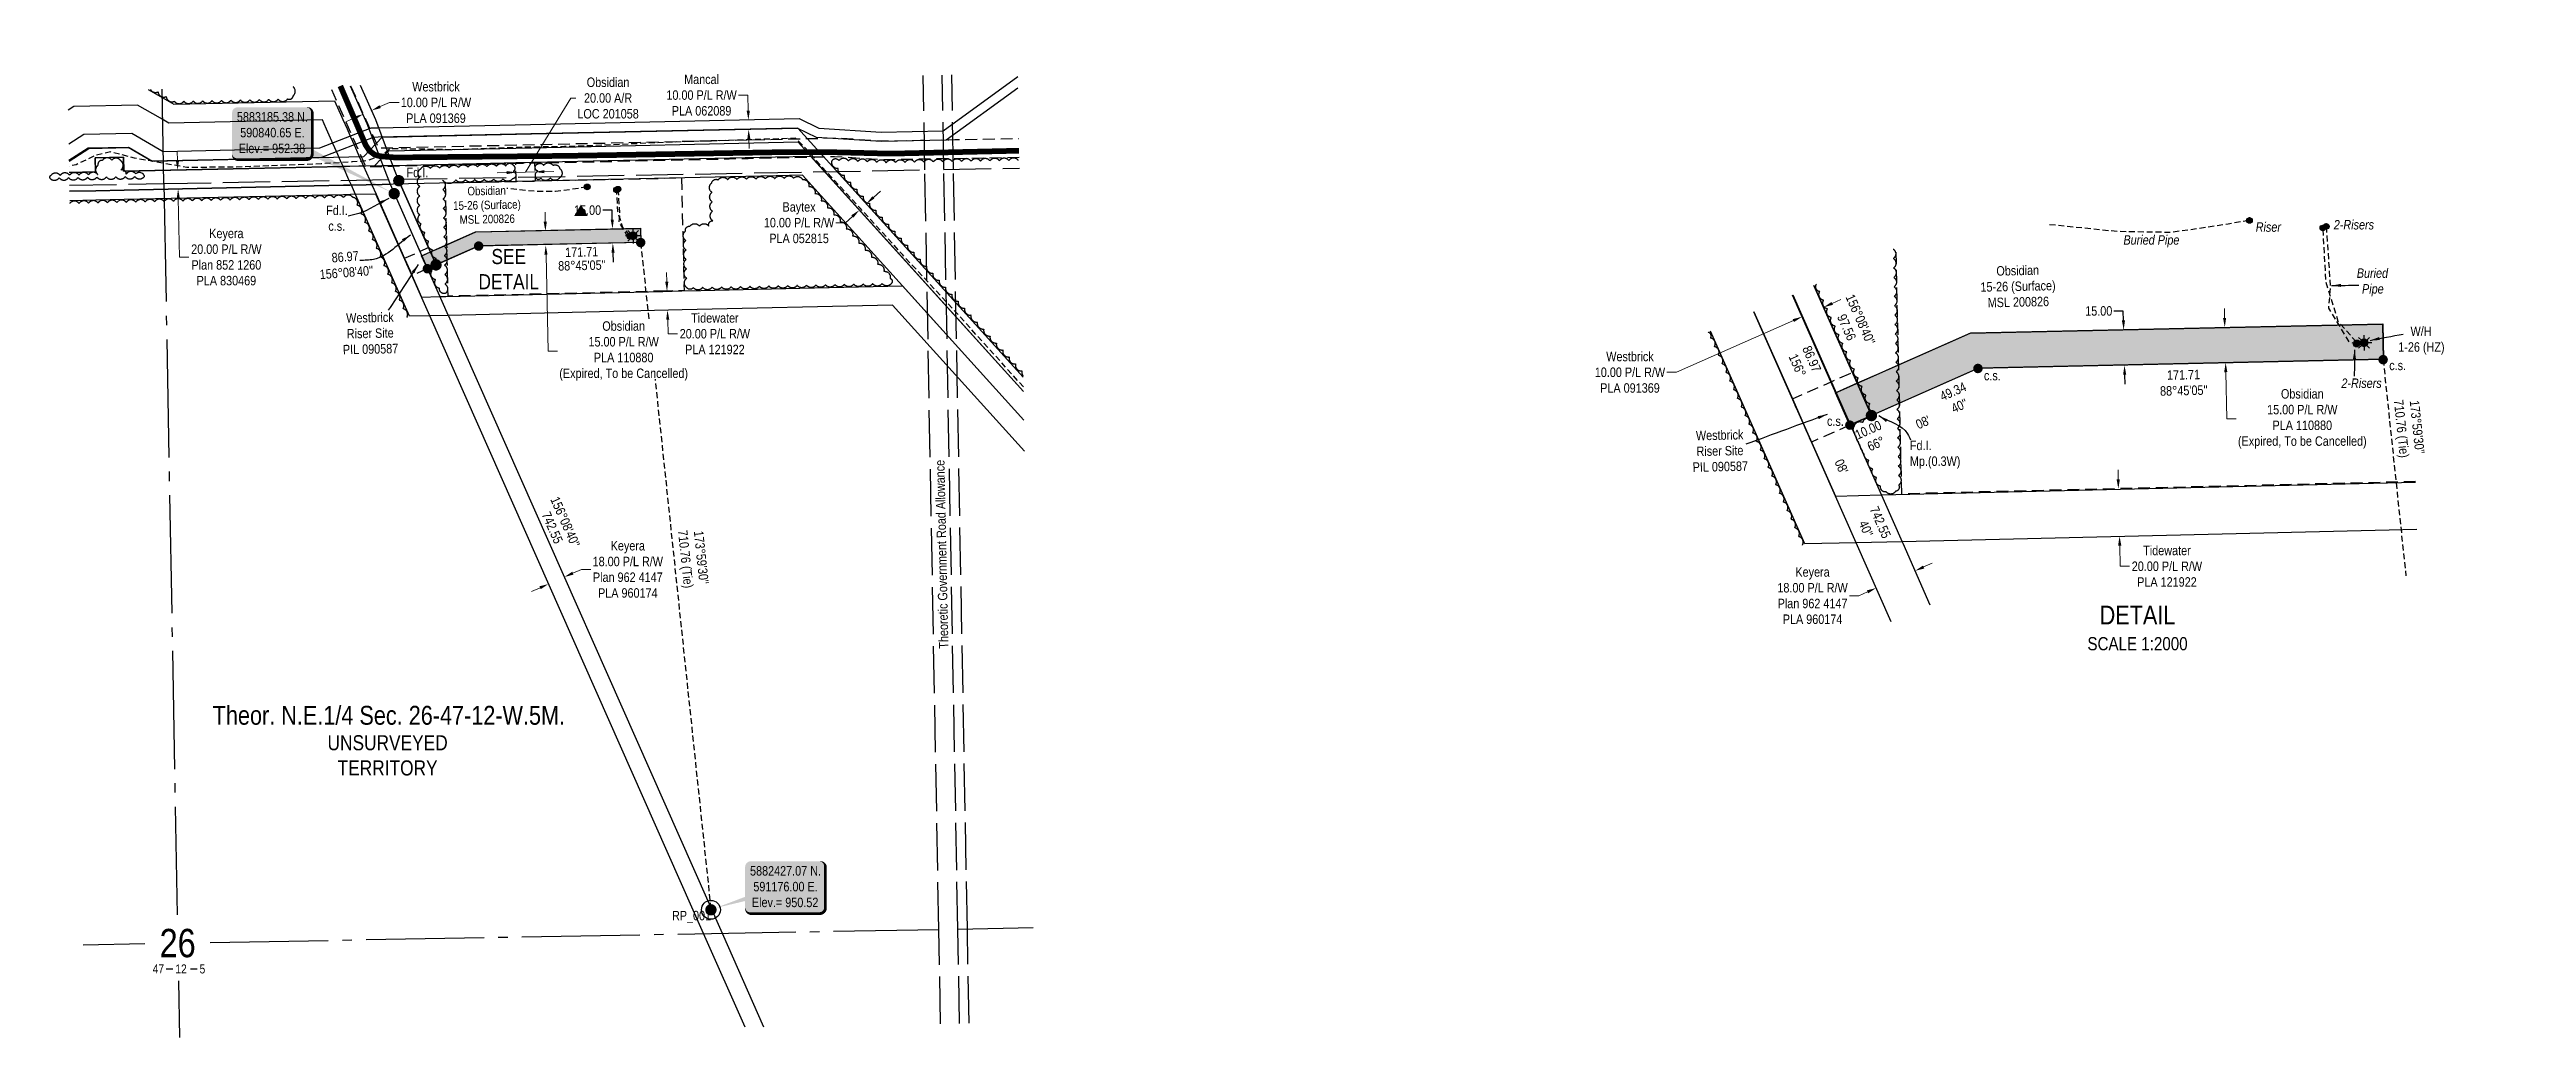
# Model space of a CAD drawing. Extents: x 590040 to 593988, y 5882292 to 5885177.
# Drawn here: x 590476 to 593098, y 5882292 to 5883338 of the extents above; entities that cross this region are included whole.
import ezdxf
from ezdxf.enums import TextEntityAlignment as Align

# ---------------------------------------------------------------- set-up
doc = ezdxf.new("R2010")
doc.units = 0
doc.header["$LTSCALE"] = 5
doc.header["$PDSIZE"] = 0.5
for name, pattern in [('0', [1, 1, 0]), ('foc-ACCESSROAD', [3.75, 2.5, -1.25]), ('foc-QUARTERLINE', [33, 25, -3, 2, -3]), ('foc-TIELINE', [1.875, 1.25, -0.625]), ('foc-UNSURVEYED', [12.5, 10, -2.5]), ('UG_PIPE', [1.875, 1.25, -0.625])]:
    doc.linetypes.add(name, pattern=pattern)
doc.layers.get('Defpoints').update_dxf_attribs({"color": 9})
for name, color, linetype in [('10', 1, 'Continuous'), ('35', 37, 'Continuous'), ('9', 3, 'Continuous'), ('AS-PIPE-UG', 44, 'UG_PIPE'), ('AS-PIPE-UG-T', 44, 'Continuous'), ('AS-ROADS', 254, 'Continuous'), ('AS-SYMBOL', 7, 'Continuous'), ('C-AR', 13, 'foc-ACCESSROAD'), ('C-RW', 13, 'Continuous'), ('C-SYMBOL', 7, 'Continuous'), ('C-WS', 13, 'foc-ACCESSROAD'), ('DETAIL-T', 7, 'Continuous'), ('F-AR', 190, 'foc-ACCESSROAD'), ('F-RW', 190, 'Continuous'), ('F-WS', 190, 'foc-ACCESSROAD'), ('L-BD', 7, 'Continuous'), ('L-MON', 1, 'Continuous'), ('L-QSEC', 8, 'foc-QUARTERLINE'), ('L-ROAD-T', 7, 'Continuous'), ('L-SECLBL', 7, 'Continuous'), ('L-TIE', 7, 'foc-TIELINE'), ('L-UNS-T', 3, 'Continuous'), ('L-USEC', 7, 'foc-UNSURVEYED'), ('P-PROPOSED', 10, 'Continuous'), ('P-PROPOSED-H', 21, 'Continuous'), ('P-TXT', 4, 'Continuous'), ('T-BUSH', 110, '0')]:
    doc.layers.add(name, color=color, linetype=linetype)
for name, color, linetype, lineweight in [('C-AR-T', 13, 'Continuous', 9), ('C-RW-T', 13, 'Continuous', 9), ('C-WS-T', 13, 'Continuous', 9), ('F-RW-T', 190, 'Continuous', 9), ('F-WS-T', 190, 'Continuous', 9), ('T-TEXT', 48, 'Continuous', 18)]:
    doc.layers.add(name, color=color, linetype=linetype, lineweight=lineweight)
doc.styles.add('175L', font='ARIALN.TTF', dxfattribs={"height": 20})
doc.styles.add('80', font='ARIALN.TTF', dxfattribs={"height": 10})
doc.styles.add('80CG', font='ARIALN.TTF', dxfattribs={"height": 10})
doc.styles.add('80L', font='ARIALN.TTF', dxfattribs={"height": 10})
doc.styles.add('SIMPLEX', font='ARIALN.TTF')
doc.dimstyles.new('Compass 5 000', dxfattribs={"dimscale": 5, "dimtxt": 9, "dimasz": 2, "dimexe": 0.2, "dimexo": 0.0625, "dimgap": 0.5, "dimtad": 0, "dimtih": 1, "dimtoh": 1, "dimzin": 0, "dimdsep": 46, "dimtxsty": '80CG', "dimcen": 0.1, "dimse1": 1, "dimse2": 1, "dimclrd": 256, "dimclrt": 256, "dimaunit": 1, "dimadec": 4, "dimazin": 0, "dimtfac": 0.06, "dimtofl": 0, "dimtmove": 0, "dimatfit": 1, "dimfxl": 0.2, "dimtolj": 1, "dimtzin": 0, "dimlwd": -1, "dimarcsym": 0})

msp = doc.modelspace()

# ---------------------------------------------------------------- texts
at = {"layer": '35', "color": 3, "style": '80'}
msp.add_attdef('RP_001', (591134.776, 5882415.923), 'RP', height=9.9956, dxfattribs=at)
at = {"layer": 'AS-PIPE-UG-T', "char_height": 9.99555, "attachment_point": 1, "style": '80L'}
for s, width, insert in [('\\pi0.31198;{\\fArial Narrow|b0|i1|c0|p34;Buried Pipe}', 59.03588, (592671.155, 5883141.37)), ('\\pi-7.1217;{\\fArial Narrow|b0|i1|c0|p34;Buried \\P\\pi-1.5819;Pipe}', 18.91364, (592925.618, 5883106.229))]:
    msp.add_mtext_dynamic_manual_height_columns(s, width=width, gutter_width=50, heights=[0], dxfattribs=dict(at, insert=insert))
at = {"layer": 'C-SYMBOL', "color": 3, "style": '175L'}
msp.add_text('Theor. N.E.1/4 Sec. 26-47-12-W.5M.', height=20, dxfattribs=at).set_placement((590835.024, 5882617.04), align=Align.BOTTOM_CENTER)
at = {"layer": 'C-WS-T', "insert": (592559.833, 5883087.261), "char_height": 9.99555, "attachment_point": 5, "rotation": 1.202115, "style": '80CG'}
msp.add_mtext('\\A1;Obsidian\\P15-26 (Surface)\\PMSL 200826', dxfattribs=at)
at = {"layer": 'C-WS-T', "insert": (592962.02, 5883044.667), "char_height": 9.99555, "attachment_point": 1, "style": '80L'}
msp.add_mtext_dynamic_manual_height_columns('\\pi13.369;W/H \\P\\pi0.4106;1-26 (HZ)', width=47.88074, gutter_width=50, heights=[0], dxfattribs=at)
at = {"layer": 'DETAIL-T', "color": 3, "insert": (592686.355, 5882725.413), "char_height": 19.9911, "width": 116.92285, "attachment_point": 5, "style": '80CG'}
msp.add_mtext('DETAIL\\P{\\H0.7x;SCALE 1:2000}', dxfattribs=at)
at = {"layer": 'F-WS-T', "attachment_point": 5, "rotation": 1.202115, "style": '80CG'}
for insert, char_height in [((590815.302, 5883037.443), 10), ((592244.279, 5882912.961), 9.99555)]:
    msp.add_mtext('\\A1;Westbrick\\PRiser Site\\PPIL 090587', dxfattribs=dict(at, insert=insert, char_height=char_height))
at = {"layer": 'L-BD', "style": '80L'}
for s, height, rotation, p in [("88°45'05''", 9.9956, 1.2483, (591039.466, 5883109.412)), ('171.71', 9.9956, 1.2483, (591039.156, 5883123.653)), ("156°08'40''", 9.99555, 293.8559, (591021.79, 5882837.768)), ('742.55', 9.9956, 293.8559, (591008.077, 5882831.704))]:
    msp.add_text(s, height=height, rotation=rotation, dxfattribs=at).set_placement(p, align=Align.MIDDLE)
at = {"layer": 'L-BD', "attachment_point": 2, "style": '80L'}
for s, insert, char_height, width, rotation in [("86.97\\P156°08'40'' ", (590788.345, 5883123.556), 9.99555, 39.63223, 4.550185), ("156°08'40''\\P 97.56", (592397.593, 5883054.113), 9.99555, 56.28231, 293.8495), ('86.97\\P156°', (592346.054, 5883012.343), 9.9956, 39.63223, 293.855885), ("49.34 \\P40''", (592489.003, 5882980.531), 9.9956, 28.19113, 23.8608), ("171.71 \\P88°45'05''", (592734.901, 5882998.573), 9.9956, 49.91407, 1.2483), ("173°59'30''\\P710.76 (Tie) ", (592987.394, 5882938.769), 9.99555, 68.94682, 276.007824), ("08'", (592457.232, 5882947.89), 9.9956, 14.466, 23.8608), ("742.55\\P40'' ", (592418.652, 5882839.374), 9.9956, 41.60563, 293.8559), ("173°59'30''\\P710.76 (Tie) ", (591170.764, 5882800.715), 9.99555, 68.94682, 276.0078)]:
    msp.add_mtext(s, dxfattribs=dict(at, insert=insert, char_height=char_height, width=width, rotation=rotation))
at = {"layer": 'L-MON', "char_height": 9.9956, "attachment_point": 1, "style": '80L'}
for s, width, insert in [('c.s.', 4.52815, (592523.783, 5882997.724)), ('c.s.', 4.52815, (592952.851, 5883008.504)), ('Fd.I. \\PMp.(0.3W)', 52.86944, (592445.373, 5882923.776))]:
    msp.add_mtext_dynamic_manual_height_columns(s, width=width, gutter_width=50, heights=[0], dxfattribs=dict(at, insert=insert))
at = {"layer": 'L-ROAD-T', "style": '80L'}
msp.add_text('Theoretic Government Road Allowance', height=10, rotation=91.218132, dxfattribs=at).set_placement((591420.336, 5882803.529), align=Align.MIDDLE_CENTER)
at = {"layer": 'L-UNS-T', "color": 3, "insert": (590833.693, 5882590.534), "char_height": 16, "attachment_point": 5, "style": '80L'}
msp.add_mtext_dynamic_manual_height_columns('UNSURVEYED TERRITORY', width=126.41375, gutter_width=47.5, heights=[0], dxfattribs=at)
at = {"layer": 'T-TEXT', "char_height": 9.99555, "attachment_point": 1, "style": '80L'}
for s, width, insert in [('{\\fArial Narrow|b0|i1|c0|p34;Riser}', 26.98267, (592811.492, 5883155.029)), ('{\\fArial Narrow|b0|i1|c0|p34;2-Risers}', 28.40086, (592894.115, 5883157.478)), ('{\\fArial Narrow|b0|i1|c0|p34;2-Risers}', 28.40086, (592902.221, 5882989.674))]:
    msp.add_mtext_dynamic_manual_height_columns(s, width=width, gutter_width=50, heights=[0], dxfattribs=dict(at, insert=insert))

# ---------------------------------------------------------------- blocks, each defined once
blk = doc.blocks.new('L-SECLBL')
at = {"layer": '9', "color": 7}
for p, q in [((-5.1, -27.8), (-12.3, -27.8)), ((20.7, -27.8), (13.5, -27.8))]:
    blk.add_line(p, q, dxfattribs=at)
at = {"layer": '10', "color": 2, "style": 'SIMPLEX'}
blk.add_attdef('SEC', text='', height=30, dxfattribs=at).set_placement((0, 0), align=Align.MIDDLE)
at = {"layer": '10', "color": 5, "style": '80L'}
blk.add_attdef('TWP', text='', height=9.5, dxfattribs=at).set_placement((-14.4, -27.4), align=Align.MIDDLE_RIGHT)
blk.add_attdef('RGE', text='', height=9.5, dxfattribs=at).set_placement((3.6, -27.4), align=Align.MIDDLE_CENTER)
blk.add_attdef('MER', text='', height=9.5, dxfattribs=at).set_placement((23.2, -27.4), align=Align.MIDDLE_LEFT)
blk = doc.blocks.new('*D433')
at = {"layer": 'C-AR-T', "transparency": 16777216}
for p, q in [((590979.6, 5883208.1), (591027.8, 5883286.6)), ((591027.8, 5883286.6), (591032.8, 5883286.6)), ((590959.6, 5883207.7), (590949.6, 5883207.4)), ((590969.6, 5883207.9), (590989.6, 5883208.4)), ((590999.6, 5883208.6), (591009.6, 5883208.9))]:
    blk.add_line(p, q, dxfattribs=at)
for points in [[(590959.6, 5883209.3), (590959.7, 5883206), (590969.6, 5883207.9)], [(590999.6, 5883210.3), (590999.7, 5883207), (590989.6, 5883208.4)]]:
    blk.add_solid(points, dxfattribs=at)
at = {"layer": 'Defpoints', "color": 0, "transparency": 16777216}
for p in [(590969.6, 5883210.4), (590989.6, 5883210.8), (590989.6, 5883208.4)]:
    blk.add_point(p, dxfattribs=at)
at = {"layer": 'C-AR-T', "transparency": 16777216, "insert": (591067.1, 5883286.6), "char_height": 10, "attachment_point": 5, "style": '80CG'}
blk.add_mtext('\\A1;Obsidian\\P20.00 A/R\\PLOC 201058', dxfattribs=at)
blk = doc.blocks.new('*D434')
at = {"layer": 'Defpoints', "color": 0, "transparency": 16777216}
for p in [(591202.5, 5883263.1), (591202.7, 5883253), (591215.7, 5883263.3)]:
    blk.add_point(p, dxfattribs=at)
at = {"layer": 'F-RW-T', "transparency": 16777216}
for p, q in [((591215.1, 5883289.7), (591205.1, 5883289.7)), ((591215.5, 5883273.3), (591215.1, 5883289.7)), ((591216.2, 5883243.3), (591216.4, 5883233.3))]:
    blk.add_line(p, q, dxfattribs=at)
for points in [[(591217.2, 5883273.4), (591213.8, 5883273.3), (591215.7, 5883263.3)], [(591217.8, 5883243.4), (591214.5, 5883243.3), (591215.9, 5883253.3)]]:
    blk.add_solid(points, dxfattribs=at)
at = {"layer": 'F-RW-T', "transparency": 16777216, "insert": (591166.1, 5883289.7), "char_height": 10, "attachment_point": 5, "style": '80CG'}
blk.add_mtext('\\A1;Mancal\\P10.00 P/L R/W\\PPLA 062089', dxfattribs=at)
blk = doc.blocks.new('*D435')
at = {"layer": 'Defpoints', "color": 0, "transparency": 16777216}
for p in [(591075.3, 5883080.7), (591075.8, 5883060.7), (591130, 5883062)]:
    blk.add_point(p, dxfattribs=at)
at = {"layer": 'F-RW-T', "transparency": 16777216}
for p, q in [((591129.3, 5883092), (591129, 5883102)), ((591130.2, 5883052), (591130.6, 5883037)), ((591130.6, 5883037), (591140.6, 5883037))]:
    blk.add_line(p, q, dxfattribs=at)
for points in [[(591130.9, 5883092.1), (591127.6, 5883092), (591129.5, 5883082)], [(591131.9, 5883052.1), (591128.6, 5883052), (591130, 5883062)]]:
    blk.add_solid(points, dxfattribs=at)
at = {"layer": 'F-RW-T', "transparency": 16777216, "insert": (591180.2, 5883037), "char_height": 10, "attachment_point": 5, "style": '80CG'}
blk.add_mtext('\\A1;Tidewater\\P20.00 P/L R/W\\PPLA 121922', dxfattribs=at)
blk = doc.blocks.new('*D436')
at = {"layer": 'C-RW-T', "transparency": 16777216}
for p, q in [((591000.6, 5883155.7), (591000.4, 5883165.7)), ((591001.4, 5883120.7), (591003.6, 5883018.7)), ((591003.6, 5883018.7), (591013.6, 5883018.7))]:
    blk.add_line(p, q, dxfattribs=at)
for points in [[(591002.3, 5883155.7), (590998.9, 5883155.6), (591000.8, 5883145.7)], [(591003, 5883120.7), (590999.7, 5883120.7), (591001.1, 5883130.7)]]:
    blk.add_solid(points, dxfattribs=at)
at = {"layer": 'Defpoints', "color": 0, "transparency": 16777216}
for p in [(590981, 5883145.2), (590981.3, 5883130.3), (591001.1, 5883130.7)]:
    blk.add_point(p, dxfattribs=at)
at = {"layer": 'C-RW-T', "transparency": 16777216, "insert": (591083.6, 5883018.7), "char_height": 10, "attachment_point": 5, "style": '80CG', "bg_fill": 3, "box_fill_scale": 1.1, "bg_fill_color": 256, "bg_fill_true_color": 13158600, "bg_fill_transparency": 0}
blk.add_mtext('\\A1;Obsidian\\P15.00 P/L R/W\\PPLA 110880\\P(Expired, To be Cancelled)', dxfattribs=at)
blk = doc.blocks.new('*D437')
at = {"layer": 'Defpoints', "color": 0, "transparency": 16777216}
for p in [(590998.7, 5882784.7), (591015.1, 5882792), (591020.7, 5882779.4)]:
    blk.add_point(p, dxfattribs=at)
at = {"layer": 'F-RW-T', "transparency": 16777216}
for p, q in [((591029.8, 5882783.5), (591039, 5882787.5)), ((591039, 5882787.5), (591049, 5882787.5)), ((590995.1, 5882768.1), (590985.9, 5882764))]:
    blk.add_line(p, q, dxfattribs=at)
for points in [[(590994.4, 5882769.6), (590995.8, 5882766.6), (591004.2, 5882772.1)], [(591029.1, 5882785), (591030.5, 5882782), (591020.7, 5882779.4)]]:
    blk.add_solid(points, dxfattribs=at)
at = {"layer": 'F-RW-T', "transparency": 16777216, "insert": (591088, 5882787.5), "char_height": 10, "attachment_point": 5, "style": '80CG'}
blk.add_mtext('\\A1;Keyera\\P18.00 P/L R/W\\PPlan 962 4147\\PPLA 960174', dxfattribs=at)
blk = doc.blocks.new('*D438')
at = {"layer": 'Defpoints', "color": 0, "transparency": 16777216}
for p in [(590636.9, 5883210.9), (590611.9, 5883190.4), (590637.4, 5883190.9)]:
    blk.add_point(p, dxfattribs=at)
at = {"layer": 'F-WS-T', "transparency": 16777216}
for p, q in [((590611.2, 5883220.4), (590611, 5883230.4)), ((590612.1, 5883180.4), (590613.4, 5883118.2)), ((590613.4, 5883118.2), (590623.4, 5883118.2))]:
    blk.add_line(p, q, dxfattribs=at)
for points in [[(590612.9, 5883220.4), (590609.5, 5883220.3), (590611.4, 5883210.4)], [(590613.7, 5883180.4), (590610.4, 5883180.3), (590611.9, 5883190.4)]]:
    blk.add_solid(points, dxfattribs=at)
at = {"layer": 'F-WS-T', "transparency": 16777216, "insert": (590663, 5883118.2), "char_height": 10, "attachment_point": 5, "style": '80CG'}
blk.add_mtext('\\A1;Keyera\\P20.00 P/L R/W\\PPlan 852 1260\\PPLA 830469', dxfattribs=at)
blk = doc.blocks.new('*D439')
at = {"layer": 'Defpoints', "color": 0, "transparency": 16777216}
for p in [(591333.2, 5883168), (591333.3, 5883167.9), (591340.7, 5883174.6)]:
    blk.add_point(p, dxfattribs=at)
at = {"layer": 'F-RW-T', "transparency": 16777216}
for p, q in [((591348, 5883181.4), (591355.4, 5883188.1)), ((591318.3, 5883154.6), (591308.3, 5883154.6)), ((591325.8, 5883161.3), (591318.3, 5883154.6))]:
    blk.add_line(p, q, dxfattribs=at)
for points in [[(591324.6, 5883162.5), (591326.9, 5883160), (591333.2, 5883168)], [(591346.9, 5883182.6), (591349.1, 5883180.2), (591340.6, 5883174.7)]]:
    blk.add_solid(points, dxfattribs=at)
at = {"layer": 'F-RW-T', "transparency": 16777216, "insert": (591269.3, 5883154.6), "char_height": 10, "attachment_point": 5, "style": '80CG'}
blk.add_mtext('\\A1;Baytex\\P10.00 P/L R/W\\PPLA 052815', dxfattribs=at)
blk = doc.blocks.new('TRIA')
blk.add_hatch(color=255).paths.add_polyline_path([(-0.04, 1.52), (-1.47, -0.87), (1.39, -0.87)])
blk = doc.blocks.new('TRIAA')
blk.add_blockref('TRIA', (0, 0))
blk = doc.blocks.new('TRIB')
at = {"color": 1}
blk.add_lwpolyline([(-1.12, -0.67), (-0.04, 1.13), (1.04, -0.67)], close=True, dxfattribs=at)
blk = doc.blocks.new('TRIBB')
blk.add_blockref('TRIB', (0, 0))
blk = doc.blocks.new('TRICC')
for name in ['TRIAA', 'TRIBB']:
    blk.add_blockref(name, (0, 0))
blk = doc.blocks.new('plspike')
blk.add_blockref('TRICC', (0, 0))
blk = doc.blocks.new('fdia')
at = {"color": 255, "const_width": 1}
blk.add_lwpolyline([(-0.5, 0, 1), (0.5, 0, 1)], format="xyb", close=True, dxfattribs=at)
blk = doc.blocks.new('Fdiaa')
blk.add_blockref('fdia', (0, 0))
blk = doc.blocks.new('fdib')
at = {"color": 1, "const_width": 1.6}
blk.add_lwpolyline([(-0.4, 0, 1), (0.4, 0, 1)], format="xyb", close=True, dxfattribs=at)
at = {"color": 1}
blk.add_circle((0, 0), 0.8, dxfattribs=at)
blk = doc.blocks.new('Fdibb')
blk.add_blockref('fdib', (0, 0))
blk = doc.blocks.new('fdicc')
for name in ['Fdibb', 'Fdiaa']:
    blk.add_blockref(name, (0, 0))
blk = doc.blocks.new('FDI')
blk.add_blockref('fdicc', (0, 0))
blk = doc.blocks.new('PLIA')
at = {"color": 255, "const_width": 1}
blk.add_lwpolyline([(-0.5, 0, 1), (0.5, 0, 1)], format="xyb", close=True, dxfattribs=at)
blk = doc.blocks.new('PLIAA')
blk.add_blockref('PLIA', (0, 0))
blk = doc.blocks.new('PLIB')
at = {"color": 1}
blk.add_circle((0, 0), 0.8, dxfattribs=at)
blk = doc.blocks.new('PLIBB')
blk.add_blockref('PLIB', (0, 0))
blk = doc.blocks.new('PLICC')
for name in ['PLIAA', 'PLIBB']:
    blk.add_blockref(name, (0, 0))
blk = doc.blocks.new('PLI')
blk.add_blockref('PLICC', (0, 0))
blk = doc.blocks.new('GAS')
h = blk.add_hatch(color=255)
h.dxf.hatch_style = 1
edge = h.paths.add_edge_path()
edge.add_arc((0, 0), 0.9, 0, 360)
for p, q in [((-0.81, 0), (-1.62, 0)), ((-0.57, 0.57), (-1.14, 1.14)), ((0, 0.81), (0, 1.62)), ((0.57, 0.57), (1.14, 1.14)), ((1.62, 0), (0.81, 0)), ((-0.57, -0.57), (-1.14, -1.14)), ((0, -0.81), (0, -1.62)), ((1.14, -1.14), (0.57, -0.57))]:
    blk.add_line(p, q)
blk.add_circle((0, 0), 0.8)
blk = doc.blocks.new('RISER')
h = blk.add_hatch(color=255)
h.dxf.hatch_style = 1
edge = h.paths.add_edge_path()
edge.add_arc((0, 0), 0.7, 0, 360)
blk.add_hatch(color=13).paths.add_polyline_path([(0.58, -0.15), (-0.58, -0.15, 0.774597)])
at = {"color": 13}
blk.add_line((-0.58, -0.15), (0.58, -0.15), dxfattribs=at)
blk.add_circle((0, 0), 0.6, dxfattribs=at)
blk = doc.blocks.new('*D442')
at = {"layer": 'C-RW-T', "transparency": 16777216}
for p, q in [((592778.5, 5883053.8), (592778.3, 5883063.8)), ((592779.8, 5882996.3), (592780.9, 5882946.9)), ((592780.9, 5882946.9), (592790.9, 5882946.9))]:
    blk.add_line(p, q, dxfattribs=at)
for points in [[(592780.2, 5883053.8), (592776.9, 5883053.8), (592778.7, 5883043.8)], [(592781.5, 5882996.4), (592778.1, 5882996.3), (592779.6, 5883006.3)]]:
    blk.add_solid(points, dxfattribs=at)
at = {"layer": 'Defpoints', "color": 0, "transparency": 16777216}
for p in [(592644.4, 5883040.8), (592645.2, 5883003.3), (592779.6, 5883006.3)]:
    blk.add_point(p, dxfattribs=at)
at = {"layer": 'C-RW-T', "transparency": 16777216, "insert": (592860.8, 5882946.9), "char_height": 10, "attachment_point": 5, "style": '80CG'}
blk.add_mtext('\\A1;Obsidian\\P15.00 P/L R/W\\PPLA 110880\\P(Expired, To be Cancelled)', dxfattribs=at)
blk = doc.blocks.new('*D443')
at = {"layer": 'Defpoints', "color": 0, "transparency": 16777216}
for p in [(592332.1, 5883114.5), (592309.3, 5883104.4), (592331.1, 5883055)]:
    blk.add_point(p, dxfattribs=at)
at = {"layer": 'F-WS-T', "transparency": 16777216}
for p, q in [((592363.1, 5883069.1), (592372.2, 5883073.2)), ((592322, 5883051), (592198.1, 5882996.2)), ((592198.1, 5882996.2), (592188.1, 5882996.2))]:
    blk.add_line(p, q, dxfattribs=at)
for points in [[(592362.4, 5883070.7), (592363.8, 5883067.6), (592354, 5883065.1)], [(592321.3, 5883052.5), (592322.6, 5883049.4), (592331.1, 5883055)]]:
    blk.add_solid(points, dxfattribs=at)
at = {"layer": 'F-WS-T', "transparency": 16777216, "insert": (592149, 5882996.2), "char_height": 10, "attachment_point": 5, "style": '80CG'}
blk.add_mtext('\\A1;Westbrick^J10.00 P/L R/W\\PPLA 091369', dxfattribs=at)
blk = doc.blocks.new('*D444')
at = {"layer": 'Defpoints', "color": 0, "transparency": 16777216}
for p in [(593097, 5882882.5), (593098.1, 5882832.5), (592667.3, 5882822.8)]:
    blk.add_point(p, dxfattribs=at)
at = {"layer": 'F-RW-T', "transparency": 16777216}
for p, q in [((592665.9, 5882882.8), (592665.7, 5882892.8)), ((592667.5, 5882812.8), (592668, 5882790.8)), ((592668, 5882790.8), (592678, 5882790.8))]:
    blk.add_line(p, q, dxfattribs=at)
for points in [[(592667.6, 5882882.8), (592664.2, 5882882.7), (592666.1, 5882872.8)], [(592669.2, 5882812.8), (592665.8, 5882812.7), (592667.3, 5882822.8)]]:
    blk.add_solid(points, dxfattribs=at)
at = {"layer": 'F-RW-T', "transparency": 16777216, "insert": (592717.5, 5882790.8), "char_height": 10, "attachment_point": 5, "style": '80CG'}
blk.add_mtext('\\A1;Tidewater\\P20.00 P/L R/W\\PPLA 121922', dxfattribs=at)
blk = doc.blocks.new('*U457')
h = blk.add_hatch(color=254)
edge = h.paths.add_edge_path()
edge.add_line((-36.5, -28.5), (36.5, -28.5))
edge.add_arc((36.5, -22.5), 6, 270, 360)
edge.add_line((42.5, -22.5), (42.5, 21))
edge.add_arc((36.5, 21), 6, 0, 90)
edge.add_line((36.5, 27), (-36.5, 27))
edge.add_arc((-36.5, 21), 6, 90, 180)
edge.add_line((-42.5, 21), (-42.5, -22.5))
edge.add_arc((-36.5, -22.5), 6, 180, 270)
at = {"color": 1, "flags": 128}
blk.add_lwpolyline([(-36.5, -28.5, 3, 3, 0), (36.5, -28.5, 3, 3, 0.414214), (42.5, -22.5, 3, 3, 0), (42.5, 21, 3, 0, 0.414214), (36.5, 27, 0, 0, 0), (-36.5, 27, 0, 0, 0.414214), (-42.5, 21, 0, 0, 0), (-42.5, -22.5, 0, 3, 0.414214)], format="xyseb", close=True, dxfattribs=at)
blk.add_lwpolyline([(-74.2, -22.7, 0, 10, 0), (0, 0, 5, 5, 0)], format="xyseb", dxfattribs=at)
at = {"color": 1, "style": '80'}
blk.add_attdef('ENTER_TEXT_001', (-36, -5), '', height=10, dxfattribs=at)
blk = doc.blocks.new('*D464')
at = {"layer": 'Defpoints', "color": 0, "transparency": 16777216}
for p in [(590990.6, 5883146.2), (591071.8, 5883148), (590990.9, 5883131.2)]:
    blk.add_point(p, dxfattribs=at)
at = {"layer": 'P-TXT', "transparency": 16777216}
for p, q in [((591071.4, 5883167.9), (591061.4, 5883167.9)), ((591071.6, 5883158), (591071.4, 5883167.9)), ((591072.3, 5883123), (591072.6, 5883113))]:
    blk.add_line(p, q, dxfattribs=at)
for points in [[(591073.2, 5883158), (591069.9, 5883157.9), (591071.8, 5883148)], [(591074, 5883123), (591070.7, 5883122.9), (591072.1, 5883133)]]:
    blk.add_solid(points, dxfattribs=at)
at = {"layer": 'P-TXT', "transparency": 16777216, "insert": (591045.4, 5883167.9), "char_height": 10, "attachment_point": 5, "style": '80CG'}
blk.add_mtext('\\A1;15.00', dxfattribs=at)
blk = doc.blocks.new('*D465')
at = {"layer": 'Defpoints', "color": 0, "transparency": 16777216}
for p in [(592476.2, 5883036.9), (592671.7, 5883041.1), (592477, 5882999.4)]:
    blk.add_point(p, dxfattribs=at)
at = {"layer": 'P-TXT', "transparency": 16777216}
for p, q in [((592671.3, 5883061.1), (592661.3, 5883061.1)), ((592671.5, 5883051.1), (592671.3, 5883061.1)), ((592672.7, 5882993.6), (592672.9, 5882983.6))]:
    blk.add_line(p, q, dxfattribs=at)
for points in [[(592673.1, 5883051.1), (592669.8, 5883051.1), (592671.7, 5883041.1)], [(592674.4, 5882993.7), (592671.1, 5882993.6), (592672.5, 5883003.6)]]:
    blk.add_solid(points, dxfattribs=at)
at = {"layer": 'P-TXT', "transparency": 16777216, "insert": (592645.3, 5883061.1), "char_height": 10, "attachment_point": 5, "style": '80CG'}
blk.add_mtext('\\A1;15.00', dxfattribs=at)
blk = doc.blocks.new('*D466')
at = {"layer": 'Defpoints', "color": 0, "transparency": 16777216}
for p in [(590805.1, 5883275.8), (590813.9, 5883279.7), (590816.7, 5883273.4)]:
    blk.add_point(p, dxfattribs=at)
at = {"layer": 'F-WS-T', "transparency": 16777216}
for p, q in [((590825.8, 5883277.5), (590835.8, 5883281.9)), ((590835.8, 5883281.9), (590845.8, 5883281.9)), ((590798.8, 5883265.5), (590789.6, 5883261.4))]:
    blk.add_line(p, q, dxfattribs=at)
for points in [[(590825.1, 5883279), (590826.5, 5883276), (590816.7, 5883273.4)], [(590798.1, 5883267), (590799.5, 5883264), (590807.9, 5883269.5)]]:
    blk.add_solid(points, dxfattribs=at)
at = {"layer": 'F-WS-T', "transparency": 16777216, "insert": (590884.9, 5883281.9), "char_height": 10, "attachment_point": 5, "style": '80CG'}
blk.add_mtext('\\A1;Westbrick^J10.00 P/L R/W\\PPLA 091369', dxfattribs=at)
blk = doc.blocks.new('*U467')
h = blk.add_hatch(color=254)
edge = h.paths.add_edge_path()
edge.add_line((-36.5, -28.5), (36.5, -28.5))
edge.add_arc((36.5, -22.5), 6, 270, 360)
edge.add_line((42.5, -22.5), (42.5, 21))
edge.add_arc((36.5, 21), 6, 0, 90)
edge.add_line((36.5, 27), (-36.5, 27))
edge.add_arc((-36.5, 21), 6, 90, 180)
edge.add_line((-42.5, 21), (-42.5, -22.5))
edge.add_arc((-36.5, -22.5), 6, 180, 270)
at = {"color": 1, "flags": 128}
blk.add_lwpolyline([(-36.5, -28.5, 3, 3, 0), (36.5, -28.5, 3, 3, 0.414214), (42.5, -22.5, 3, 3, 0), (42.5, 21, 3, 0, 0.414214), (36.5, 27, 0, 0, 0), (-36.5, 27, 0, 0, 0.414214), (-42.5, 21, 0, 0, 0), (-42.5, -22.5, 0, 3, 0.414214)], format="xyseb", close=True, dxfattribs=at)
blk.add_lwpolyline([(129.3, -64.6, 0, 10, 0), (0, 0, 5, 5, 0)], format="xyseb", dxfattribs=at)
at = {"color": 1, "style": '80'}
blk.add_attdef('ENTER_TEXT_001', (-36, -5), '', height=10, dxfattribs=at)
blk = doc.blocks.new('*D468')
at = {"layer": 'Defpoints', "color": 0, "transparency": 16777216}
for p in [(592454, 5882778.7), (592409.6, 5882767.8), (592412.9, 5882760.5)]:
    blk.add_point(p, dxfattribs=at)
at = {"layer": 'F-RW-T', "transparency": 16777216}
for p, q in [((592459.9, 5882790.1), (592469, 5882794.1)), ((592391.4, 5882759.7), (592381.4, 5882759.7)), ((592400.5, 5882763.7), (592391.4, 5882759.7))]:
    blk.add_line(p, q, dxfattribs=at)
for points in [[(592459.2, 5882791.6), (592460.6, 5882788.5), (592450.8, 5882786)], [(592399.8, 5882765.3), (592401.2, 5882762.2), (592409.6, 5882767.8)]]:
    blk.add_solid(points, dxfattribs=at)
at = {"layer": 'F-RW-T', "transparency": 16777216, "insert": (592342.3, 5882759.7), "char_height": 10, "attachment_point": 5, "style": '80CG'}
blk.add_mtext('\\A1;Keyera\\P18.00 P/L R/W\\PPlan 962 4147\\PPLA 960174', dxfattribs=at)

# ---------------------------------------------------------------- dimensions: what is measured, and where the dimension line sits
at = {"layer": 'C-AR-T'}
dim = msp.add_linear_dim(base=(590989.624, 5883208.387), p1=(590969.58, 5883210.361), p2=(590989.566, 5883210.836), angle=1.361201, text='Obsidian\\P20.00 A/R\\PLOC 201058', dimstyle='Compass 5 000', override={"dimtmove": 1}, dxfattribs=at)
dim.commit()
dim.dimension.update_dxf_attribs({"geometry": '*D433', "text_midpoint": (591035.272, 5883286.607), "dimtype": 161})
at = {"layer": 'C-RW-T'}
dim = msp.add_linear_dim(base=(592779.577, 5883006.325), p1=(592644.417, 5883040.823), p2=(592645.247, 5883003.349), angle=271.269172, text='Obsidian\\P15.00 P/L R/W\\PPLA 110880\\P(Expired, To be Cancelled)', dimstyle='Compass 5 000', dxfattribs=at)
dim.commit()
dim.dimension.update_dxf_attribs({"geometry": '*D442', "text_midpoint": (592860.832, 5882946.885), "dimtype": 161})
at = {"layer": 'F-RW-T'}
for base, p1, p2, angle, text, picture, middle in [((591215.725, 5883263.344), (591202.674, 5883253.047), (591202.455, 5883263.053), 91.255717, 'Mancal\\P10.00 P/L R/W\\PPLA 062089', '*D434', (591166.062, 5883289.666)), ((592667.269, 5882822.77), (593096.991, 5882882.532), (593098.123, 5882832.524), 271.296878, 'Tidewater\\P20.00 P/L R/W\\PPLA 121922', '*D444', (592717.533, 5882790.802))]:
    dim = msp.add_linear_dim(base=base, p1=p1, p2=p2, angle=angle, text=text, dimstyle='Compass 5 000', dxfattribs=at)
    dim.commit()
    dim.dimension.update_dxf_attribs({"geometry": picture, "text_midpoint": middle, "dimtype": 161})
for p1, p2, distance, text, picture, middle in [((591340.715, 5883174.563), (591333.302, 5883167.858), -0.183, 'Baytex\\P10.00 P/L R/W\\PPLA 052815', '*D439', (591269.26, 5883154.578)), ((590998.668, 5882784.692), (591015.118, 5882791.98), -13.726, 'Keyera\\P18.00 P/L R/W\\PPlan 962 4147\\PPLA 960174', '*D437', (591088.049, 5882787.532)), ((592453.999, 5882778.676), (592412.885, 5882760.461), -8.018, 'Keyera\\P18.00 P/L R/W\\PPlan 962 4147\\PPLA 960174', '*D468', (592342.265, 5882759.69))]:
    dim = msp.add_aligned_dim(p1=p1, p2=p2, distance=distance, text=text, dimstyle='Compass 5 000', dxfattribs=at)
    dim.commit()
    dim.dimension.update_dxf_attribs({"geometry": picture, "text_midpoint": middle})
at = {"layer": 'F-WS-T'}
for base, p1, p2, angle, text, picture, middle in [((590816.679, 5883273.435), (590805.13, 5883275.834), (590813.89, 5883279.721), 23.925278, 'Westbrick^J10.00 P/L R/W\\PPLA 091369', '*D466', (590884.926, 5883281.936)), ((590611.859, 5883190.379), (590636.919, 5883210.926), (590637.356, 5883190.937), 271.253908, 'Keyera\\P20.00 P/L R/W\\PPlan 852 1260\\PPLA 830469', '*D438', (590662.979, 5883118.18)), ((592331.096, 5883054.999), (592332.123, 5883114.468), (592309.269, 5883104.362), 203.854378, 'Westbrick^J10.00 P/L R/W\\PPLA 091369', '*D443', (592149.027, 5882996.195))]:
    dim = msp.add_linear_dim(base=base, p1=p1, p2=p2, angle=angle, text=text, dimstyle='Compass 5 000', dxfattribs=at)
    dim.commit()
    dim.dimension.update_dxf_attribs({"geometry": picture, "text_midpoint": middle, "dimtype": 161})
at = {"layer": 'P-TXT'}
dim = msp.add_linear_dim(base=(592671.693, 5883041.114), p1=(592476.969, 5882999.379), p2=(592476.152, 5883036.854), angle=91.248259, text='15.00', dimstyle='Compass 5 000', dxfattribs=at)
dim.commit()
dim.dimension.update_dxf_attribs({"geometry": '*D465', "text_midpoint": (592645.32, 5883061.11), "dimtype": 161})

# ---------------------------------------------------------------- hatches: boundary and pattern name
at = {"layer": 'P-PROPOSED-H'}
h = msp.add_hatch(color=256, dxfattribs=at)
h.dxf.hatch_style = 1
h.paths.add_polyline_path([(590875.812, 5883105.876), (590869.748, 5883119.589), (590926.717, 5883144.792), (591101.309, 5883148.597), (591101.636, 5883133.607), (590930.041, 5883129.868)])
h = msp.add_hatch(color=256, dxfattribs=at)
h.dxf.hatch_style = 1
h.paths.add_polyline_path([(592405.185, 5882950.623), (592382.326, 5882940.499), (592367.129, 5882974.803), (592389.994, 5882984.913), (592412.87, 5882995.028), (592427.093, 5883001.317), (592509.696, 5883037.84), (592946.102, 5883047.504), (592946.934, 5883010.033), (592518.012, 5883000.53), (592428.056, 5882960.754)])

# ---------------------------------------------------------------- linework, layer by layer
at = {"layer": '35', "color": 3}
msp.add_circle((591175.994, 5882427.066), 9.996, dxfattribs=at)
at = {"layer": 'AS-PIPE-UG', "flags": 128}
for points in [[(591506.78, 5882980.674), (591501.658, 5882986.514), (591438.758, 5883056.096), (591379.089, 5883120.541), (591379.082, 5883120.53), (591334.358, 5883169.605), (591334.366, 5883169.598), (591302.966, 5883203.391), (591286.835, 5883221.376), (591274.87, 5883234.887), (591265.573, 5883243.955), (591131.756, 5883239.825), (591040.732, 5883235.672), (591021.122, 5883235.161), (590999.948, 5883234.854), (590977.357, 5883234.4), (590902.97, 5883231.904), (590836.313, 5883232.867), (590828.613, 5883226.715), (590811.922, 5883220.034), (590796.164, 5883218.937), (590763.226, 5883216.962), (590710.145, 5883214.801), (590667.736, 5883213.332), (590621.08, 5883213.15), (590565.798, 5883222.957), (590540.467, 5883229.541), (590522.759, 5883225.295), (590504.05, 5883215.975), (590496.482, 5883214.472)], [(591044.875, 5883192.567), (591036.081, 5883191.05), (591020.092, 5883188.54), (591011.273, 5883187.492), (590989.12, 5883187.839), (590960.085, 5883190.802)], [(591090.245, 5883141.173), (591082.66, 5883149.712), (591077.429, 5883166.409), (591076.211, 5883189.137)], [(591077.542, 5883189.908), (591079.269, 5883164.581), (591078.473, 5883155.439), (591087.122, 5883141.202), (591090.037, 5883140.289)], [(592804.467, 5883157.007), (592782.482, 5883153.215), (592742.51, 5883146.94), (592720.462, 5883144.32), (592665.08, 5883145.187), (592592.492, 5883152.595)], [(592917.892, 5883028.522), (592898.93, 5883049.87), (592885.852, 5883091.612), (592882.807, 5883148.432)], [(592886.135, 5883150.36), (592890.452, 5883087.042), (592888.462, 5883064.187), (592910.085, 5883028.595), (592917.372, 5883026.312)]]:
    msp.add_lwpolyline(points, dxfattribs=at)
at = {"layer": 'AS-ROADS', "const_width": 5.997, "flags": 128}
msp.add_lwpolyline([(590783.639, 5883299.436), (590810.493, 5883236.779), (590814.454, 5883230.784), (590819.998, 5883226.599), (590825.656, 5883225.016), (590841.837, 5883223.659), (591022.526, 5883225.382), (591249.894, 5883229.284), (591277.61, 5883229.353), (591298.313, 5883229.408), (591366.081, 5883227.724), (591502.196, 5883230.844)], dxfattribs=at)
at = {"layer": 'C-AR', "flags": 128}
msp.add_lwpolyline([(590989.855, 5883198.67), (590969.868, 5883198.234), (590969.742, 5883203.518), (590969.393, 5883218.216), (590989.381, 5883218.652), (590989.732, 5883203.878), (590989.855, 5883198.67)], close=True, dxfattribs=at)
at = {"layer": 'C-RW', "flags": 128}
for points in [[(590885.162, 5883110.013), (590876.018, 5883105.963), (590869.939, 5883119.685), (590879.086, 5883123.729), (590888.236, 5883127.775), (590893.925, 5883130.291), (590926.967, 5883144.9), (591101.529, 5883148.766), (591101.862, 5883133.777), (590930.293, 5883129.976), (590894.311, 5883114.065), (590885.162, 5883110.013)], [(592405.185, 5882950.623), (592382.326, 5882940.499), (592367.129, 5882974.803), (592389.994, 5882984.913), (592412.87, 5882995.028), (592427.093, 5883001.317), (592509.696, 5883037.84), (592946.102, 5883047.504), (592946.934, 5883010.033), (592518.012, 5883000.53), (592428.056, 5882960.754), (592405.185, 5882950.623)]]:
    msp.add_lwpolyline(points, close=True, dxfattribs=at)
at = {"layer": 'C-WS', "flags": 128}
msp.add_lwpolyline([(591127.622, 5883082.244), (590897.808, 5883076.783), (590896.919, 5883114.112), (590896.534, 5883130.337), (590894.96, 5883196.675), (590969.867, 5883198.308), (590989.854, 5883198.743), (591144.789, 5883202.125), (591147.626, 5883082.716), (591127.622, 5883082.244)], close=True, dxfattribs=at)
msp.add_lwpolyline([(592980.7, 5882880.472), (592436.8, 5882867.548), (592434.578, 5882960.869), (592433.615, 5883001.432), (592430.641, 5883126.774)], dxfattribs=at)
at = {"layer": 'F-AR', "flags": 128}
for points in [[(591502.329, 5883223.589), (591428.306, 5883222.304), (591398.15, 5883221.781), (591361.144, 5883221.139), (591306.645, 5883224.374), (591293.276, 5883224.082), (591280.063, 5883223.794), (591263.232, 5883223.425), (591242.782, 5883222.975), (591215.292, 5883222.377), (591195.307, 5883221.94), (590985.212, 5883217.353), (590965.225, 5883216.917), (590849.001, 5883214.384), (590838.503, 5883214.155), (590828.023, 5883213.926), (590810.95, 5883213.555), (590803.516, 5883230.246), (590799.444, 5883239.388), (590795.368, 5883248.54), (590793.348, 5883253.076), (590788.933, 5883262.987), (590787.215, 5883266.845), (590772.786, 5883299.241)], [(590794.531, 5883299.632), (590810.641, 5883263.462), (590812.328, 5883259.675), (590815.06, 5883253.542), (590819.475, 5883243.629), (590823.884, 5883233.732), (590831.728, 5883233.902), (590842.226, 5883234.133), (591260.647, 5883243.307), (591262.372, 5883243.344), (591275.585, 5883243.634), (591280.902, 5883243.75), (591288.816, 5883243.924), (591308.094, 5883244.346), (591361.542, 5883241.174), (591397.782, 5883241.88), (591427.232, 5883242.453), (591427.937, 5883242.466), (591434.258, 5883242.589), (591501.957, 5883243.905)]]:
    msp.add_lwpolyline(points, dxfattribs=at)
at = {"layer": 'F-RW'}
for p, q in [((590845.508, 5883199.109), (590884.938, 5883109.918)), ((592343.678, 5883088.247), (592404.625, 5882950.385))]:
    msp.add_line(p, q, dxfattribs=at)
for points in [[(590496.054, 5883238.071), (590512.091, 5883248.283), (590562.734, 5883249.386), (590596.061, 5883230.112), (590761.823, 5883233.722), (590816.311, 5883254.909), (590823.357, 5883255.063), (590984.951, 5883258.582), (591269.537, 5883264.904), (591290.281, 5883254.612), (591356.35, 5883250.608), (591421.861, 5883251.803), (591500.759, 5883309.29)], [(591500.982, 5883297.089), (591425.197, 5883241.87), (591356.139, 5883240.61), (591287.655, 5883244.76), (591267.3, 5883254.859), (590985.173, 5883248.592), (590823.575, 5883245.072), (590818.29, 5883244.957), (590763.802, 5883223.77), (590583.863, 5883219.852), (590558.864, 5883234.309), (590516.607, 5883233.389), (590496.372, 5883220.504)], [(591508.023, 5882912.805), (591368.165, 5883067.433), (591145.602, 5883062.395), (590897.922, 5883056.508), (590878.447, 5883056.047), (590856.796, 5883055.533), (590799.733, 5883184.335), (590795.346, 5883194.236), (590792.729, 5883200.137), (590786.573, 5883214.039), (590783.899, 5883220.074), (590779.849, 5883229.214), (590775.795, 5883238.364), (590774.625, 5883241.006), (590769.063, 5883253.561), (590766.51, 5883259.324), (590764.672, 5883263.472), (590602.18, 5883259.914), (590593.081, 5883265.169), (590568.854, 5883279.159), (590501.394, 5883277.675), (590495.405, 5883273.858)], [(591507.424, 5882945.533), (591272.813, 5883204.92), (591244.901, 5883204.335), (590987.194, 5883198.618), (590839.723, 5883195.348), (590827.889, 5883195.125), (590794.096, 5883194.378), (590786.841, 5883194.209), (590554.694, 5883189.128), (590524.715, 5883188.489), (590496.964, 5883187.87)], [(590836.454, 5883195.287), (590897.934, 5883056.508), (590898.177, 5883055.93), (591187.797, 5882402.22), (591231.746, 5882303.021)], [(591212.223, 5882302.67), (591168.275, 5882401.869), (590878.451, 5883056.047), (590821.333, 5883184.978), (590794.323, 5883184.381), (590787.067, 5883184.212), (590554.912, 5883179.13), (590524.928, 5883178.491), (590497.145, 5883177.871)], [(592425.523, 5882731.934), (592388.408, 5882815.708), (592280.14, 5883060.097)], [(592321.283, 5883078.325), (592437.116, 5882816.86), (592437.722, 5882815.416), (592466.637, 5882750.15)], [(592981.905, 5882829.809), (592437.084, 5882816.86), (592388.397, 5882815.708), (592334.27, 5882814.422), (592234.405, 5883039.835)]]:
    msp.add_lwpolyline(points, dxfattribs=at)
at = {"layer": 'F-RW', "flags": 128}
for points in [[(590794.124, 5883299.625), (590811.865, 5883259.638), (590830.007, 5883211.821), (590836.271, 5883195.309), (590875.817, 5883105.876), (590884.959, 5883109.919), (590845.522, 5883199.106), (590839.313, 5883215.344), (590821.113, 5883263.441), (590804.973, 5883299.82)], [(590580.095, 5883295.775), (590592.658, 5883288.52), (590607.339, 5883280.042), (590777.565, 5883283.769), (590785.22, 5883266.49), (590786.347, 5883263.946), (590790.738, 5883254.035), (590793.336, 5883248.171), (590794.462, 5883245.629), (590798.517, 5883236.476), (590802.566, 5883227.337), (590808.248, 5883214.511), (590814.442, 5883200.527), (590817.021, 5883194.71), (590821.408, 5883184.808), (590851.587, 5883116.686), (590857.432, 5883103.492), (590859.688, 5883098.398), (590869.677, 5883075.853), (590889.148, 5883076.315), (590895.32, 5883076.463), (591125.134, 5883081.924), (591145.138, 5883082.392), (591165.143, 5883082.852), (591270.05, 5883085.226), (591378.847, 5883087.688), (591507.424, 5882945.533)], [(590496.384, 5883219.858), (590517.49, 5883233.296), (590559.995, 5883234.231), (590584.878, 5883219.835), (590808.503, 5883224.7), (590828.043, 5883245.126), (590986.097, 5883248.602), (591268.136, 5883254.806), (591506.587, 5882991.174)], [(591506.866, 5882975.965), (591268.221, 5883239.811), (590986.427, 5883233.613), (590834.584, 5883230.273), (590819.928, 5883214.953), (590554.249, 5883209.109), (590553.919, 5883224.099), (590523.94, 5883223.44), (590524.27, 5883208.45), (590496.602, 5883207.841)], [(590496.602, 5883207.867), (590524.269, 5883208.484), (590523.963, 5883223.455), (590553.947, 5883224.108), (590554.256, 5883209.123), (590786.389, 5883214.204), (590793.642, 5883214.373), (590827.48, 5883215.121), (590839.313, 5883215.344), (590986.751, 5883218.613), (591244.47, 5883224.33), (591281.521, 5883225.107), (591506.866, 5882975.965)], [(590496.964, 5883187.87), (590524.715, 5883188.489), (590554.694, 5883189.128), (590786.841, 5883194.209), (590794.096, 5883194.378), (590827.889, 5883195.125), (590836.454, 5883195.287)], [(592320.864, 5883078.139), (592381.823, 5882940.281), (592404.677, 5882950.387), (592343.711, 5883088.261)], [(592280.14, 5883060.097), (592321.246, 5882967.306), (592335.859, 5882934.32), (592341.501, 5882921.586), (592366.473, 5882865.222), (592415.149, 5882866.378), (592430.58, 5882866.747), (592980.716, 5882879.821)]]:
    msp.add_lwpolyline(points, dxfattribs=at)
at = {"layer": 'F-WS', "flags": 128}
for points in [[(590876.018, 5883105.963), (590859.567, 5883098.672), (590857.31, 5883103.766), (590851.465, 5883116.96), (590867.92, 5883124.241), (590877.066, 5883128.289), (590879.086, 5883123.729), (590885.162, 5883110.013), (590876.018, 5883105.963)], [(592382.326, 5882940.499), (592341.198, 5882922.269), (592335.555, 5882935.004), (592320.943, 5882967.989), (592362.08, 5882986.192), (592384.945, 5882996.311), (592389.994, 5882984.913), (592405.185, 5882950.623), (592382.326, 5882940.499)]]:
    msp.add_lwpolyline(points, close=True, dxfattribs=at)
at = {"layer": 'L-QSEC', "flags": 128}
for points in [[(590596.832, 5883196.059), (590595.019, 5883296.044)], [(590596.832, 5883196.059), (590610.862, 5882421.875)], [(590645.951, 5882392.5), (591417.286, 5882406.375)], [(591437.4, 5882406.732), (591517.268, 5882408.282)], [(590511.428, 5882390.08), (590576.68, 5882391.254)], [(590612.13, 5882351.886), (590613.218, 5882291.897)]]:
    msp.add_lwpolyline(points, dxfattribs=at)
at = {"layer": 'L-TIE'}
for p, q in [((591101.636, 5883133.607), (591175.994, 5882427.066)), ((592946.37, 5883009.607), (592970.461, 5882780.694))]:
    msp.add_line(p, q, dxfattribs=at)
at = {"layer": 'L-USEC', "flags": 128}
for points in [[(591402.552, 5883210.55), (591400.719, 5883310.534)], [(591422.665, 5883210.919), (591420.833, 5883310.896)], [(591432.727, 5883211.103), (591430.895, 5883311.077)], [(590496.848, 5883194.261), (590596.832, 5883196.059)], [(590596.832, 5883196.059), (591402.552, 5883210.55)], [(591417.286, 5882406.375), (591402.552, 5883210.55)], [(591422.665, 5883210.94), (591502.532, 5883212.49)], [(591437.4, 5882406.732), (591437.4, 5882406.743), (591422.665, 5883210.919)], [(591447.461, 5882406.927), (591432.727, 5883211.103)], [(591419.116, 5882306.392), (591417.286, 5882406.375)], [(591439.23, 5882306.753), (591437.4, 5882406.732)], [(591449.292, 5882306.934), (591447.461, 5882406.927)]]:
    msp.add_lwpolyline(points, dxfattribs=at)
at = {"layer": 'P-PROPOSED', "flags": 128}
for points in [[(590875.812, 5883105.876), (590869.748, 5883119.589), (590926.717, 5883144.792), (591101.309, 5883148.597), (591101.636, 5883133.607), (590930.041, 5883129.868)], [(592381.809, 5882940.28), (592366.65, 5882974.561), (592509.072, 5883037.571), (592945.553, 5883047.082), (592946.37, 5883009.607), (592517.382, 5883000.26)]]:
    msp.add_lwpolyline(points, close=True, dxfattribs=at)
at = {"layer": 'T-BUSH', "flags": 128}
for points in [[(590582.66, 5883295.821, 0.39881111), (590590.624, 5883293.158, 0.52056705), (590599.279, 5883288.159, 0.52056705), (590607.935, 5883283.16, 0.52056705), (590617.901, 5883283.272, 0.52056705), (590627.894, 5883283.491, 0.52056705), (590637.887, 5883283.71, 0.52056705), (590647.88, 5883283.929, 0.52056705), (590657.874, 5883284.147, 0.52056705), (590667.867, 5883284.366, 0.52056705), (590677.86, 5883284.585, 0.52056705), (590687.853, 5883284.804, 0.52056705), (590697.846, 5883285.023, 0.52056705), (590707.839, 5883285.241, 0.52056705), (590717.832, 5883285.46, 0.52056705), (590727.826, 5883285.679, 0.52056705), (590733.915, 5883289.266, 0.46071621), (590733.649, 5883298.537, 0.46071621)], [(590992.378, 5883216.695, -0.41809424), (590998.795, 5883215.414, -0.52056705), (591008.789, 5883215.249, -0.52056705), (591015.819, 5883212.102, -0.52056705), (591015.886, 5883202.256, -0.52056705), (591005.893, 5883202.043, -0.52056705), (590995.9, 5883201.83, -0.22924516), (590992.84, 5883200.179, -0.57931843), (590992.603, 5883209.265, -0.6907715), (590992.378, 5883216.695)], [(591501.418, 5883220.574, 0.52056705), (591491.424, 5883220.4, 0.52056705), (591481.43, 5883220.227, 0.52056705), (591471.436, 5883220.053, 0.52056705), (591461.442, 5883219.88, 0.52056705), (591451.448, 5883219.707, 0.52056705), (591441.454, 5883219.533, 0.52056705), (591431.46, 5883219.36, 0.52056705), (591421.466, 5883219.186, 0.52056705), (591411.472, 5883219.013, 0.52056705), (591401.478, 5883218.839, 0.52056705), (591391.484, 5883218.666, 0.52056705), (591381.49, 5883218.493, 0.52056705), (591371.496, 5883218.319, 0.52056705), (591361.502, 5883218.146, 0.52056705), (591351.516, 5883218.579, 0.52056705), (591341.531, 5883219.038, 0.52056705), (591331.546, 5883219.497, 0.52056705), (591321.561, 5883219.956, 0.52056705), (591311.576, 5883220.415, 0.52056705), (591303.822, 5883219.822, 0.52056705), (591310.527, 5883212.409, 0.52056705), (591317.232, 5883204.996, 0.52056705), (591323.937, 5883197.583, 0.52056705), (591330.642, 5883190.17, 0.52056705), (591337.347, 5883182.757, 0.52056705), (591344.052, 5883175.344, 0.52056705), (591350.757, 5883167.931, 0.52056705), (591357.462, 5883160.518, 0.52056705), (591364.167, 5883153.105, 0.52056705), (591370.872, 5883145.692, 0.52056705), (591377.577, 5883138.279, 0.52056705), (591384.282, 5883130.865, 0.52056705), (591390.987, 5883123.452, 0.52056705), (591397.692, 5883116.039, 0.52056705), (591404.397, 5883108.626, 0.52056705), (591411.102, 5883101.213, 0.52056705), (591417.807, 5883093.8, 0.52056705), (591424.512, 5883086.387, 0.52056705), (591431.217, 5883078.974, 0.52056705), (591437.922, 5883071.561, 0.52056705), (591444.627, 5883064.148, 0.52056705), (591451.358, 5883056.758, 0.52056705), (591458.093, 5883049.372, 0.52056705), (591464.827, 5883041.986, 0.52056705), (591471.562, 5883034.6, 0.52056705), (591478.297, 5883027.214, 0.52056705), (591485.031, 5883019.827, 0.52056705), (591491.766, 5883012.441, 0.52056705), (591498.501, 5883005.055, 0.52056705), (591505.235, 5882997.669, 0.23723829), (591506.566, 5882992.352, 0.23723829)], [(590854.054, 5883054.318, 0.52056705), (590850.006, 5883063.457, 0.52056705), (590845.957, 5883072.596, 0.52056705), (590841.908, 5883081.735, 0.52056705), (590837.859, 5883090.874, 0.52056705), (590833.811, 5883100.012, 0.52056705), (590829.762, 5883109.151, 0.52056705), (590825.713, 5883118.29, 0.52056705), (590821.664, 5883127.429, 0.52056705), (590817.615, 5883136.568, 0.52056705), (590813.567, 5883145.707, 0.52056705), (590809.518, 5883154.845, 0.52056705), (590805.469, 5883163.984, 0.52056705), (590801.42, 5883173.123, 0.52056705), (590796.848, 5883181.437, 0.52056705), (590786.855, 5883181.217, 0.52056705), (590776.861, 5883180.997, 0.52056705), (590766.868, 5883180.777, 0.52056705), (590756.875, 5883180.557, 0.52056705), (590746.882, 5883180.337, 0.52056705), (590736.889, 5883180.117, 0.52056705), (590726.896, 5883179.897, 0.52056705), (590716.903, 5883179.677, 0.52056705), (590706.91, 5883179.457, 0.52056705), (590696.916, 5883179.236, 0.52056705), (590686.923, 5883179.016, 0.52056705), (590676.93, 5883178.796, 0.52056705), (590666.937, 5883178.576, 0.52056705), (590656.944, 5883178.356, 0.52056705), (590646.951, 5883178.136, 0.52056705), (590636.958, 5883177.916, 0.52056705), (590626.965, 5883177.696, 0.52056705), (590616.972, 5883177.476, 0.52056705), (590606.978, 5883177.256, 0.52056705), (590596.985, 5883177.035, 0.52056705), (590586.992, 5883176.815, 0.52056705), (590576.999, 5883176.595, 0.52056705), (590567.006, 5883176.375, 0.52056705), (590557.013, 5883176.155, 0.52056705), (590547.02, 5883175.935, 0.52056705), (590537.027, 5883175.715, 0.52056705), (590527.033, 5883175.495, 0.52056705), (590517.04, 5883175.275, 0.52056705), (590507.047, 5883175.055, 0.5076575), (590497.197, 5883175.039, 0.5076575)], [(592427.643, 5883126.703, -0.52056705), (592427.881, 5883116.71, -0.52056705), (592428.118, 5883106.717, -0.52056705), (592428.356, 5883096.725, -0.52056705), (592428.593, 5883086.732, -0.52056705), (592428.83, 5883076.739, -0.52056705), (592429.068, 5883066.746, -0.52056705), (592429.305, 5883056.754, -0.52056705), (592429.543, 5883046.761, -0.52056705), (592429.78, 5883036.768, -0.52056705), (592430.017, 5883026.775, -0.52056705), (592430.255, 5883016.783, -0.52056705), (592430.492, 5883006.79, -0.52056705), (592430.73, 5882996.797, -0.52056705), (592430.967, 5882986.804, -0.52056705), (592431.204, 5882976.812, -0.52056705), (592431.442, 5882966.819, -0.52056705), (592431.679, 5882956.826, -0.52056705), (592431.917, 5882946.834, -0.52056705), (592432.154, 5882936.841, -0.52056705), (592432.391, 5882926.848, -0.52056705), (592432.629, 5882916.855, -0.52056705), (592432.866, 5882906.863, -0.52056705), (592433.104, 5882896.87, -0.52056705), (592433.341, 5882886.877, -0.52056705), (592433.578, 5882876.884, -0.52056705), (592430.243, 5882870.197, -0.52056705), (592420.262, 5882869.657, -0.52056705), (592414.256, 5882875.651, -0.52056705), (592410.148, 5882884.763, -0.52056705), (592406.039, 5882893.875, -0.52056705), (592401.93, 5882902.987, -0.52056705), (592397.821, 5882912.099, -0.52056705), (592393.712, 5882921.211, -0.52056705), (592389.603, 5882930.323, -0.52056705), (592386.473, 5882939.06, -0.52056705), (592395.613, 5882943.107, -0.52056705), (592404.753, 5882947.153, -0.52056705), (592407.035, 5882953.834, -0.52056705), (592402.956, 5882962.96, -0.52056705), (592398.878, 5882972.086, -0.52056705), (592394.799, 5882981.211, -0.52056705), (592390.721, 5882990.337, -0.52056705), (592386.642, 5882999.463, -0.52056705), (592382.564, 5883008.588, -0.52056705), (592378.485, 5883017.714, -0.52056705), (592374.407, 5883026.839, -0.52056705), (592370.329, 5883035.965, -0.52056705), (592366.25, 5883045.091, -0.52056705), (592362.172, 5883054.216, -0.52056705), (592358.093, 5883063.342, -0.52056705), (592354.015, 5883072.468, -0.52056705), (592349.936, 5883081.593, -0.52056705), (592346.416, 5883089.47, -0.52056705)], [(592331.529, 5882813.208, 0.52056705), (592327.48, 5882822.346, 0.52056705), (592323.431, 5882831.485, 0.52056705), (592319.382, 5882840.624, 0.52056705), (592315.333, 5882849.763, 0.52056705), (592311.285, 5882858.902, 0.52056705), (592307.236, 5882868.041, 0.52056705), (592303.187, 5882877.179, 0.52056705), (592299.138, 5882886.318, 0.52056705), (592295.089, 5882895.457, 0.52056705), (592291.041, 5882904.596, 0.52056705), (592286.992, 5882913.735, 0.52056705), (592282.943, 5882922.874, 0.52056705), (592278.894, 5882932.013, 0.52056705), (592274.845, 5882941.151, 0.52056705), (592270.797, 5882950.29, 0.52056705), (592266.748, 5882959.429, 0.52056705), (592262.699, 5882968.568, 0.52056705), (592258.65, 5882977.707, 0.52056705), (592254.601, 5882986.846, 0.52056705), (592250.553, 5882995.984, 0.52056705), (592246.504, 5883005.123, 0.52056705), (592242.455, 5883014.262, 0.52056705), (592238.406, 5883023.401, 0.52056705), (592234.357, 5883032.54, 0.52056705), (592231.663, 5883038.62, 0.52056705)]]:
    msp.add_lwpolyline(points, format="xyb", dxfattribs=at)
for points in [[(590576.387, 5883203.831, 0.52056705), (590567.003, 5883206.403, 0.52056705), (590557.01, 5883206.184, 0.52056705), (590551.231, 5883210.362, 0.52056705), (590551.025, 5883220.356, 0.52056705), (590541.707, 5883220.842, 0.52056705), (590531.714, 5883220.624, 0.52056705), (590527.131, 5883215.22, 0.52056705), (590527.002, 5883205.546, 0.52056705), (590517.009, 5883205.323, 0.52056705), (590507.016, 5883205.1, 0.52056705), (590497.023, 5883204.877, 0.52056705), (590487.03, 5883204.654, 0.52056705), (590477.037, 5883204.431, 0.52056705), (590476.009, 5883202.043, 0.52056705), (590486.003, 5883202.221, 0.52056705), (590495.997, 5883202.399, 0.52056705), (590505.991, 5883202.577, 0.52056705), (590515.985, 5883202.755, 0.52056705), (590525.979, 5883202.933, 0.52056705), (590535.973, 5883203.111, 0.52056705), (590545.967, 5883203.289, 0.52056705), (590555.961, 5883203.467, 0.52056705), (590565.955, 5883203.645, 0.52056705)], [(590966.452, 5883215.771, -0.52056705), (590966.62, 5883208.696, -0.86797545), (590965.92, 5883201.189, -0.52056705), (590955.927, 5883200.976, -0.52056705), (590945.934, 5883200.763, -0.52056705), (590935.94, 5883200.549, -0.52056705), (590925.947, 5883200.336, -0.52056705), (590915.954, 5883200.122, -0.52056705), (590905.96, 5883199.909, -0.52056705), (590891.891, 5883199.609, -0.52056705), (590892.128, 5883189.616, -0.52056705), (590892.366, 5883179.623, -0.52056705), (590892.603, 5883169.63, -0.52056705), (590892.84, 5883159.638, -0.52056705), (590893.078, 5883149.645, -0.52056705), (590893.315, 5883139.652, -0.52056705), (590893.552, 5883129.66, -0.52056705), (590893.79, 5883119.667, -0.52056705), (590894.027, 5883109.674, -0.52056705), (590894.265, 5883099.681, -0.52056705), (590894.502, 5883089.689, -0.52056705), (590894.739, 5883079.696, -0.52056705), (590888.531, 5883085.113, -0.52056705), (590884.484, 5883094.253, -0.52056705), (590880.437, 5883103.392, -0.52056705), (590888.073, 5883108.018, -0.52056705), (590885.243, 5883116.69, -0.52056705), (590881.201, 5883125.832, -0.52056705), (590877.159, 5883134.974, -0.52056705), (590873.116, 5883144.115, -0.52056705), (590869.074, 5883153.257, -0.52056705), (590867.757, 5883162.974, -0.52056705), (590867.757, 5883172.97, -0.52056705), (590867.757, 5883182.965, -0.52056705), (590867.757, 5883192.961, -0.52056705), (590867.757, 5883202.957, -0.52056705), (590868.916, 5883211.819, -0.52056705), (590878.906, 5883212.138, -0.52056705), (590888.897, 5883212.46, -0.52056705), (590898.887, 5883212.782, -0.52056705), (590908.877, 5883213.104, -0.52056705), (590918.868, 5883213.426, -0.52056705), (590928.858, 5883213.748, -0.52056705), (590938.849, 5883214.069, -0.52056705), (590948.839, 5883214.391, -0.52056705), (590958.829, 5883214.713, -0.59472723)], [(591150.553, 5883085.778, -0.52056705), (591150.316, 5883095.771, -0.52056705), (591150.078, 5883105.763, -0.52056705), (591149.841, 5883115.756, -0.52056705), (591149.603, 5883125.749, -0.52056705), (591149.366, 5883135.742, -0.52056705), (591149.128, 5883145.734, -0.52056705), (591153.798, 5883150.941, -0.52056705), (591163.794, 5883150.953, -0.52056705), (591173.789, 5883150.966, -0.52056705), (591177.891, 5883156.716, -0.52056705), (591177.634, 5883166.708, -0.52056705), (591177.377, 5883176.7, -0.52056705), (591177.12, 5883186.692, -0.52056705), (591176.863, 5883196.685, -0.52056705), (591183.637, 5883199.973, -0.52056705), (591193.63, 5883200.191, -0.52056705), (591203.623, 5883200.409, -0.52056705), (591213.616, 5883200.628, -0.52056705), (591223.609, 5883200.846, -0.52056705), (591233.602, 5883201.064, -0.52056705), (591243.596, 5883201.282, -0.52056705), (591253.589, 5883201.501, -0.52056705), (591263.582, 5883201.719, -0.52056705), (591272.874, 5883200.332, -0.52056705), (591279.507, 5883192.855, -0.52056705), (591286.141, 5883185.377, -0.52056705), (591292.774, 5883177.9, -0.52056705), (591299.408, 5883170.423, -0.52056705), (591306.041, 5883162.946, -0.52056705), (591312.674, 5883155.468, -0.52056705), (591319.308, 5883147.991, -0.52056705), (591325.941, 5883140.514, -0.52056705), (591332.574, 5883133.036, -0.52056705), (591339.208, 5883125.559, -0.52056705), (591345.841, 5883118.082, -0.52056705), (591352.474, 5883110.605, -0.52056705), (591359.108, 5883103.127, -0.52056705), (591365.741, 5883095.65, -0.52056705), (591367.191, 5883090.437, -0.52056705), (591357.197, 5883090.222, -0.52056705), (591347.204, 5883090.007, -0.52056705), (591337.211, 5883089.792, -0.52056705), (591327.218, 5883089.577, -0.52056705), (591317.224, 5883089.362, -0.52056705), (591307.231, 5883089.148, -0.52056705), (591297.238, 5883088.933, -0.52056705), (591287.245, 5883088.718, -0.52056705), (591277.251, 5883088.503, -0.52056705), (591267.258, 5883088.288, -0.52056705), (591257.265, 5883088.073, -0.52056705), (591247.272, 5883087.858, -0.52056705), (591237.279, 5883087.643, -0.52056705), (591227.285, 5883087.428, -0.52056705), (591217.292, 5883087.213, -0.52056705), (591207.299, 5883086.998, -0.52056705), (591197.306, 5883086.783, -0.52056705), (591187.312, 5883086.569, -0.52056705), (591177.319, 5883086.354, -0.52056705), (591167.326, 5883086.139, -0.52056705), (591157.333, 5883085.924, -0.52056705)]]:
    msp.add_lwpolyline(points, format="xyb", close=True, dxfattribs=at)

# ---------------------------------------------------------------- block references
at = {"layer": 'AS-SYMBOL'}
for name, p, xscale, yscale, zscale in [('RISER', (591045.024, 5883192.561), 5.000000000000004, 5.000000000000004, 5.000000000000004), ('RISER', (591076.129, 5883189.369), 5.000000000000004, 5.000000000000004, 5.000000000000004), ('RISER', (591077.527, 5883190.054), 5.000000000000004, 5.000000000000004, 5.000000000000004), ('RISER', (592804.84, 5883156.992), 4.997775100000005, 4.997775100000005, 4.997775100000005), ('RISER', (592882.602, 5883149.012), 4.997775100000005, 4.997775100000005, 4.997775100000005), ('RISER', (592886.097, 5883150.725), 4.997775100000005, 4.997775100000005, 4.997775100000005), ('GAS', (592926.162, 5883027.467), 4.997775100000005, 4.997775100000005, 4.997775100000005), ('RISER', (592918.127, 5883026.015), 4.997775100000005, 4.997775100000005, 4.997775100000005), ('RISER', (592918.63, 5883027.402), 4.997775100000005, 4.997775100000005, 4.997775100000005)]:
    msp.add_blockref(name, p, dxfattribs=dict(at, xscale=xscale, yscale=yscale, zscale=zscale))
at = {"layer": 'Defpoints', "xscale": 5.000000000000004, "yscale": 5.000000000000004, "zscale": 5.000000000000004}
msp.add_blockref('plspike', (591038.593, 5883166.179), dxfattribs=at)
at = {"layer": 'DETAIL-T'}
ref = msp.add_blockref('*U457', (591254.709, 5882451.553), dxfattribs=dict(at, xscale=0.99955502, yscale=0.99955502, zscale=0.99955502))
ref.add_attrib('ENTER_TEXT_001', '5882427.07 N.', (591217.406, 5882463.32), dxfattribs={"layer": '0', "color": 1, "height": 9.99555, "style": '80'})
ref.add_attrib('ENTER_TEXT_002', '591176.00 E.', (591220.904, 5882446.62), dxfattribs={"layer": '0', "color": 1, "height": 9.99555, "style": '80'})
ref.add_attrib('ENTER_TEXT_003', 'Elev.= 950.52', (591219.38, 5882429.92), dxfattribs={"layer": '0', "color": 1, "height": 9.99555, "style": '80'})
at = {"layer": 'L-MON'}
for name, p, xscale, yscale, zscale in [('FDI', (590840.652, 5883185.384), 5.000000000000004, 5.000000000000004, 5.000000000000004), ('FDI', (590845.508, 5883199.109), 5.000000000000004, 5.000000000000004, 5.000000000000004), ('FDI', (590884.938, 5883109.918), 5.000000000000004, 5.000000000000004, 5.000000000000004), ('PLI', (590930.041, 5883129.868), 5.000000000000004, 5.000000000000004, 5.000000000000004), ('PLI', (590875.809, 5883105.875), 5.000000000000004, 5.000000000000004, 5.000000000000004), ('PLI', (592946.37, 5883009.607), 4.997775100000005, 4.997775100000005, 4.997775100000005), ('PLI', (592517.382, 5883000.26), 4.997775100000005, 4.997775100000005, 4.997775100000005), ('FDI', (591175.994, 5882427.066), 5.000000000000004, 5.000000000000004, 5.000000000000004)]:
    msp.add_blockref(name, p, dxfattribs=dict(at, xscale=xscale, yscale=yscale, zscale=zscale))
at = {"layer": 'L-SECLBL'}
msp.add_blockref('L-SECLBL', (590611.406, 5882391.879), dxfattribs=at).add_auto_attribs({'SEC': '26', 'TWP': '47', 'RGE': '12', 'MER': '5'})

msp.set_redraw_order([(e.dxf.handle, doc.entitydb.next_handle()) for e in msp.query("TEXT MTEXT ATTDEF DIMENSION ARC_DIMENSION")])  # texts and dimensions are drawn at this point

# ---------------------------------------------------------------- leaders
at = {"layer": 'AS-PIPE-UG-T', "path_type": 1}
msp.add_leader([(592891.834, 5883088.032), (592920.717, 5883088.557)], dimstyle='Compass 5 000', override={"dimgap": 0.5, "dimtad": 0}, dxfattribs=at)
at = {"layer": 'C-WS-T', "path_type": 1}
msp.add_leader([(592932.609, 5883030.054), (592967.589, 5883036.665)], dimstyle='Compass 5 000', override={"dimgap": 0.5, "dimtad": 0}, dxfattribs=at)
at = {"layer": 'F-RW-T', "path_type": 1}
for points in [[(590866.14, 5883110.397), (590834.431, 5883061.905)], [(592357.63, 5882951.583), (592271.682, 5882920.004)]]:
    msp.add_leader(points, dimstyle='Compass 5 000', override={"dimgap": 0.5, "dimtad": 0}, dxfattribs=at)
at = {"layer": 'L-BD', "path_type": 1}
msp.add_leader([(590858.056, 5883141.316), (590818.786, 5883115.651), (590804.438, 5883114.518)], dimstyle='Compass 5 000', override={"dimgap": 0.5, "dimtad": 0}, dxfattribs=at)
at = {"layer": 'T-TEXT', "path_type": 1}
msp.add_leader([(592916.154, 5883020.139), (592915.805, 5882992.112)], dimstyle='Compass 5 000', override={"dimgap": 0.5, "dimtad": 0}, dxfattribs=at)

# ---------------------------------------------------------------- next in the draw order: texts
at = {"layer": 'L-BD', "insert": (592399.257, 5882939.843), "char_height": 9.9956, "width": 28.19113, "attachment_point": 2, "rotation": 23.8873, "style": '80L', "bg_fill": 3, "box_fill_scale": 1, "bg_fill_color": 256, "bg_fill_transparency": 0}
msp.add_mtext('10.00\\P 66°', dxfattribs=at)
at = {"layer": 'L-MON', "insert": (590853.797, 5883212.801), "char_height": 9.9956, "attachment_point": 1, "style": '80L', "bg_fill": 3, "box_fill_scale": 1, "bg_fill_color": 256, "bg_fill_transparency": 0}
msp.add_mtext_dynamic_manual_height_columns('Fd.I.', width=0.71862, gutter_width=50, heights=[0], dxfattribs=at)
at = {"layer": 'L-MON', "insert": (590764.555, 5883172.724), "char_height": 9.99555, "attachment_point": 1, "style": '80L', "bg_fill": 3, "box_fill_scale": 1.15, "bg_fill_color": 256, "bg_fill_true_color": 256, "bg_fill_transparency": 0}
msp.add_mtext_dynamic_manual_height_columns('\\pi4.0981;Fd.I. \\P\\pi6.3856;c.s.', width=29.16907, gutter_width=50, heights=[0], dxfattribs=at)

# ---------------------------------------------------------------- next in the draw order: dimensions: what is measured, and where the dimension line sits
at = {"layer": 'C-RW-T'}
dim = msp.add_linear_dim(base=(591001.144, 5883130.691), p1=(590981.009, 5883145.242), p2=(590981.341, 5883130.253), angle=271.269172, text='Obsidian\\P15.00 P/L R/W\\PPLA 110880\\P(Expired, To be Cancelled)', dimstyle='Compass 5 000', override={"dimtfill": 1}, dxfattribs=at)
dim.commit()
dim.dimension.update_dxf_attribs({"geometry": '*D436', "text_midpoint": (591083.563, 5883018.693), "dimtype": 161})

# ---------------------------------------------------------------- next in the draw order: block references
at = {"layer": 'AS-SYMBOL', "xscale": 5.000000000000004, "yscale": 5.000000000000004, "zscale": 5.000000000000004}
for name, p in [('GAS', (591093.553, 5883140.751)), ('RISER', (591090.339, 5883140.17)), ('RISER', (591090.54, 5883140.725))]:
    msp.add_blockref(name, p, dxfattribs=at)
at = {"layer": 'DETAIL-T'}
ref = msp.add_blockref('*U467', (590711.455, 5883249.925), dxfattribs=dict(at, xscale=0.99955502, yscale=0.99955502, zscale=0.99955502))
ref.add_attrib('ENTER_TEXT_001', '5883185.38 N.', (590674.153, 5883261.692), dxfattribs={"layer": '0', "color": 1, "height": 9.99555, "style": '80'})
ref.add_attrib('ENTER_TEXT_002', '590840.65 E.', (590677.65, 5883244.992), dxfattribs={"layer": '0', "color": 1, "height": 9.99555, "style": '80'})
ref.add_attrib('ENTER_TEXT_003', 'Elev.= 952.38', (590676.082, 5883228.292), dxfattribs={"layer": '0', "color": 1, "height": 9.99555, "style": '80'})
at = {"layer": 'L-MON'}
for name, p, xscale, yscale, zscale in [('PLI', (591101.636, 5883133.607), 5.000000000000004, 5.000000000000004, 5.000000000000004), ('FDI', (592404.625, 5882950.385), 4.997775100000005, 4.997775100000005, 4.997775100000005), ('PLI', (592381.802, 5882940.277), 4.997775100000005, 4.997775100000005, 4.997775100000005)]:
    msp.add_blockref(name, p, dxfattribs=dict(at, xscale=xscale, yscale=yscale, zscale=zscale))

# ---------------------------------------------------------------- next in the draw order: texts
at = {"layer": 'C-WS-T', "insert": (590938.863, 5883173.338), "char_height": 9.00126, "attachment_point": 5, "rotation": 1.202115, "style": '80CG'}
msp.add_mtext('\\A1;Obsidian\\P15-26 (Surface)\\PMSL 200826', dxfattribs=at)
at = {"layer": 'DETAIL-T', "color": 3, "insert": (590961.95, 5883105.471), "char_height": 15.9929, "width": 63.60781, "attachment_point": 5, "style": '80CG'}
msp.add_mtext('SEE\\PDETAIL', dxfattribs=at)
at = {"layer": 'L-BD', "insert": (592392.679, 5882905.323), "char_height": 9.9956, "width": 39.63223, "attachment_point": 2, "rotation": 293.855885, "style": '80L'}
msp.add_mtext("\\P08'", dxfattribs=at)
at = {"layer": 'L-MON', "insert": (592357.615, 5882949.489), "char_height": 9.9956, "attachment_point": 1, "style": '80L'}
msp.add_mtext_dynamic_manual_height_columns('c.s.', width=4.52815, gutter_width=50, heights=[0], dxfattribs=at)

# ---------------------------------------------------------------- next in the draw order: dimensions: what is measured, and where the dimension line sits
at = {"layer": 'F-RW-T'}
dim = msp.add_linear_dim(base=(591130.001, 5883062.024), p1=(591075.264, 5883080.714), p2=(591075.754, 5883060.697), angle=271.401465, text='Tidewater\\P20.00 P/L R/W\\PPLA 121922', dimstyle='Compass 5 000', dxfattribs=at)
dim.commit()
dim.dimension.update_dxf_attribs({"geometry": '*D435', "text_midpoint": (591180.153, 5883036.986), "dimtype": 161})
at = {"layer": 'P-TXT'}
dim = msp.add_linear_dim(base=(591071.8, 5883147.954), p1=(590990.945, 5883131.195), p2=(590990.619, 5883146.185), angle=91.248259, text='15.00', dimstyle='Compass 5 000', dxfattribs=at)
dim.commit()
dim.dimension.update_dxf_attribs({"geometry": '*D464', "text_midpoint": (591045.426, 5883167.949), "dimtype": 161})

# ---------------------------------------------------------------- next in the draw order: leaders
at = {"layer": 'L-MON', "path_type": 1}
for points in [[(590834.825, 5883180.171), (590803.223, 5883164.377), (590791.937, 5883161.444)], [(592412.468, 5882950.296), (592442.983, 5882930.935), (592445.902, 5882924.834)]]:
    msp.add_leader(points, dimstyle='Compass 5 000', override={"dimgap": 0.5, "dimtad": 0}, dxfattribs=at)

doc.saveas('drawing.dxf')
